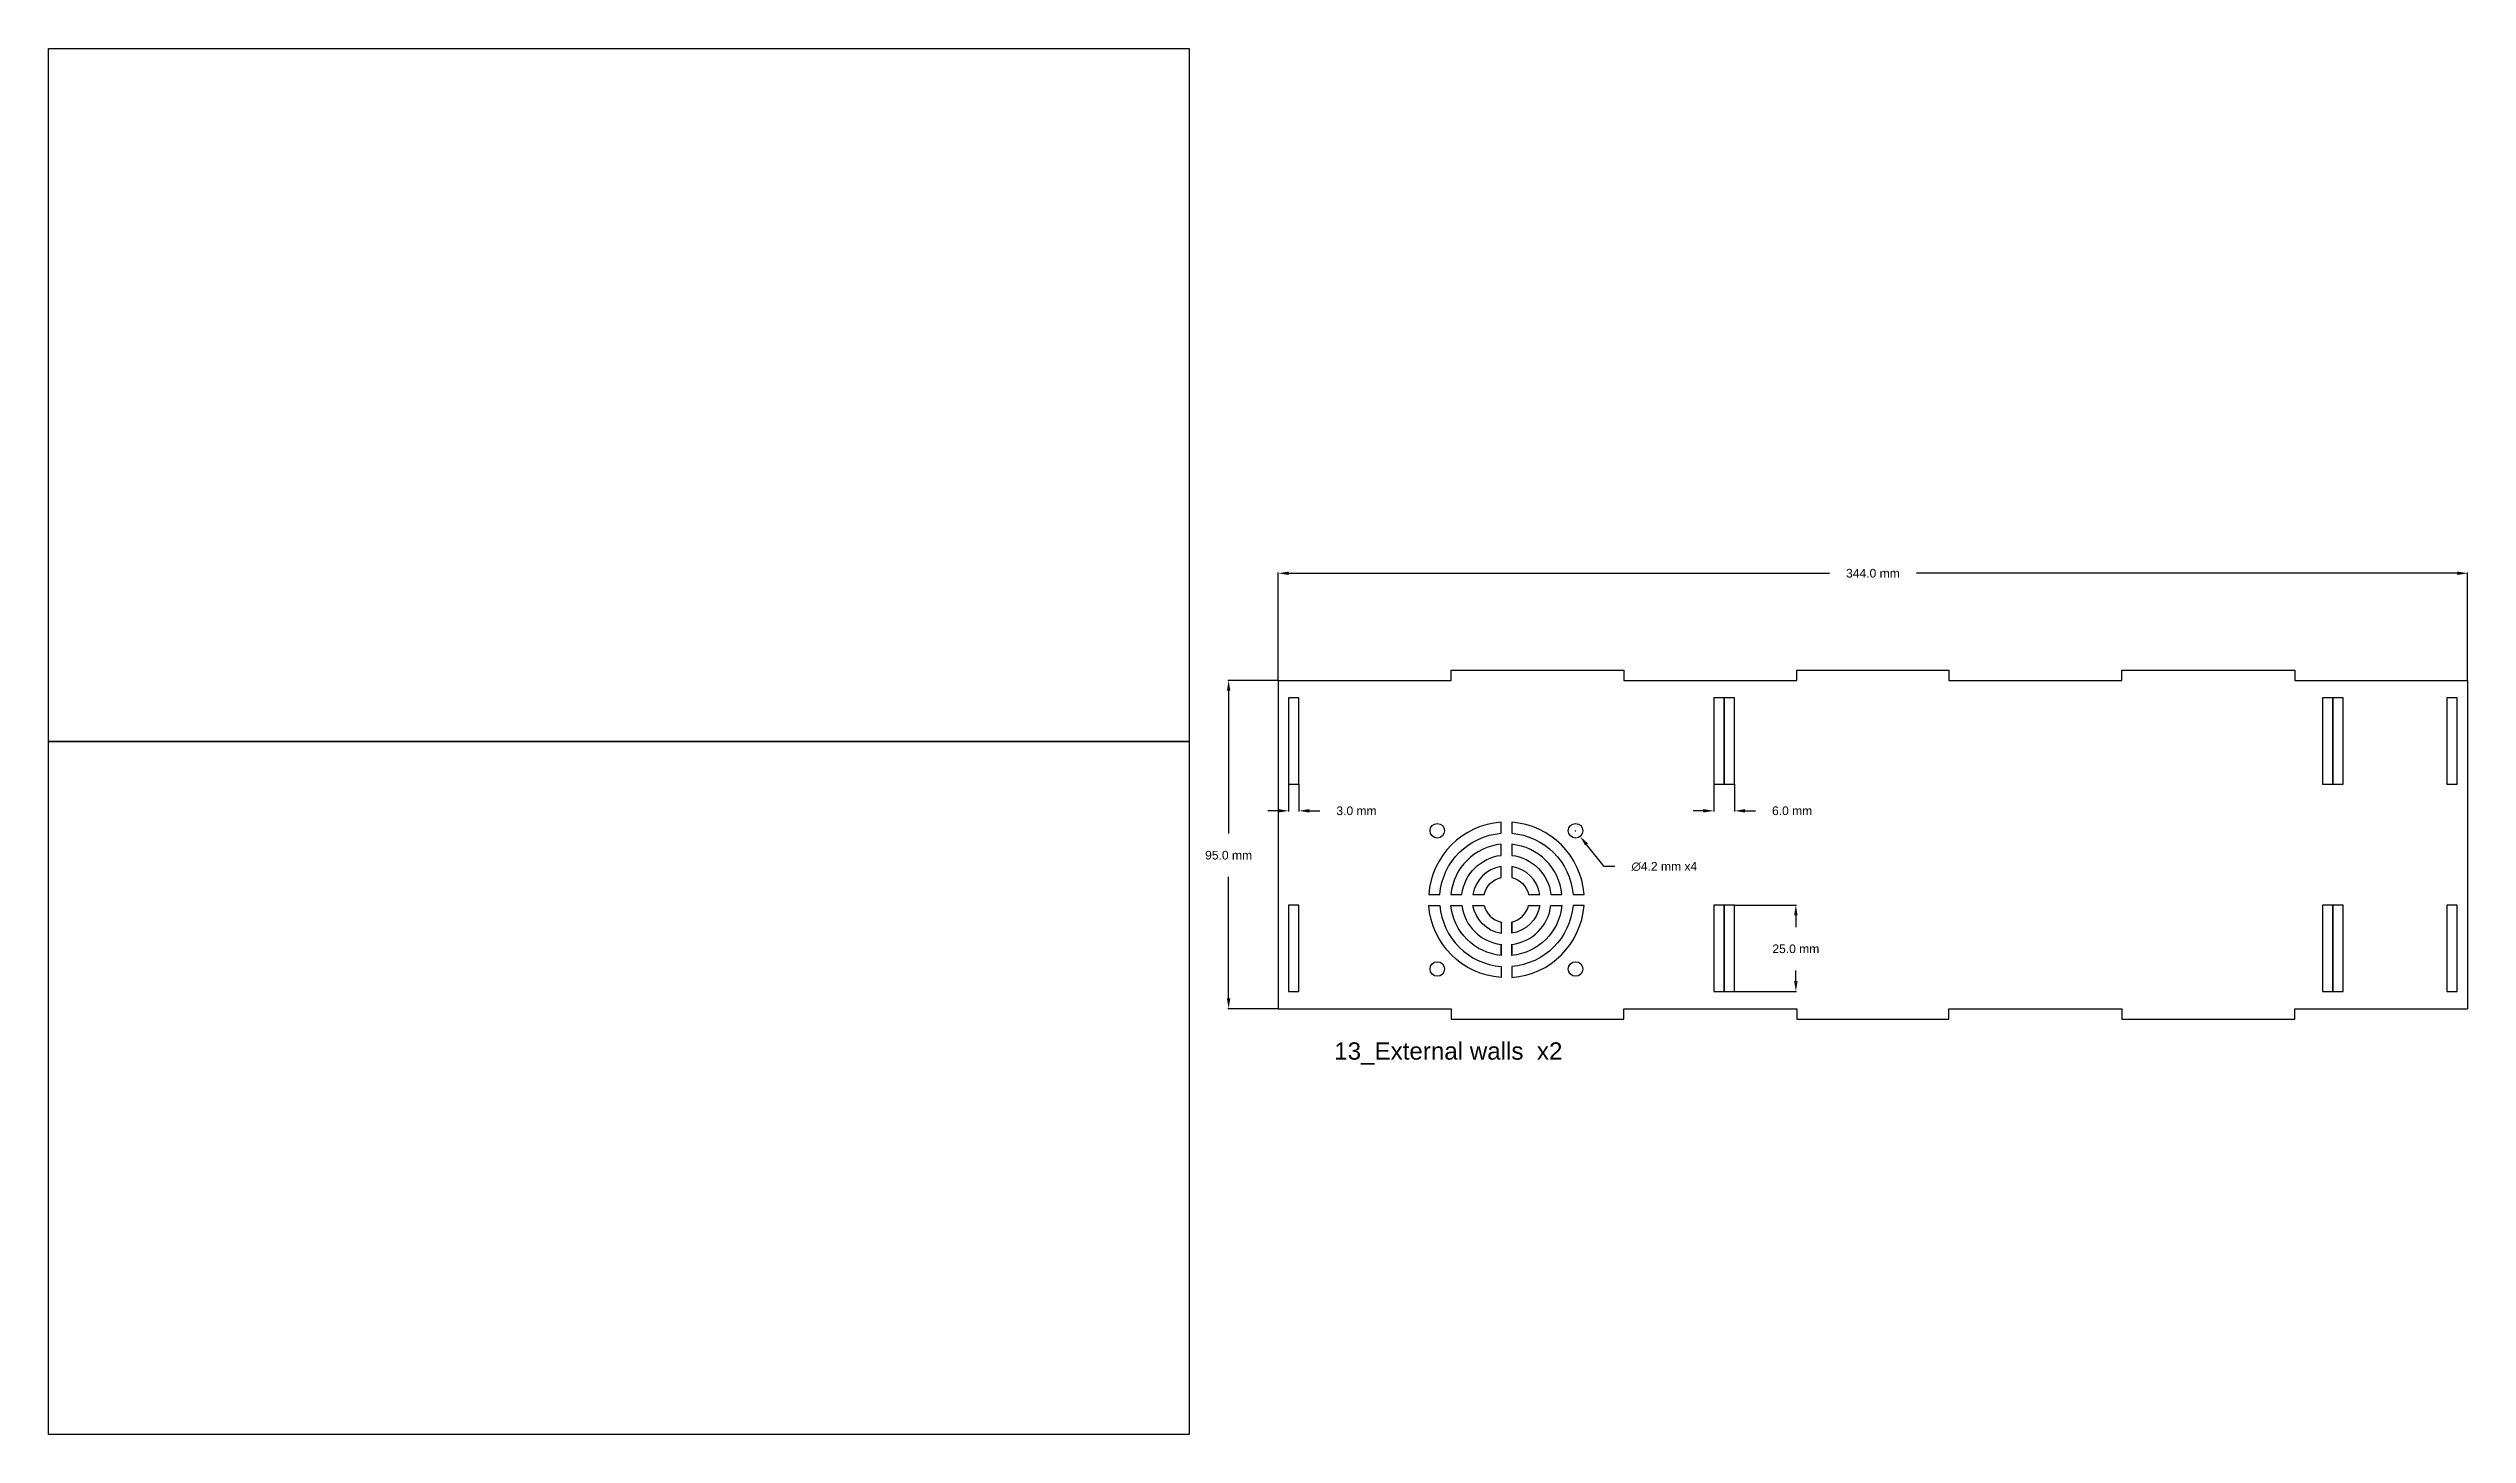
# Model space of a CAD drawing. Header units: millimetres. Extents: x 2079746 to 2081290, y 146816 to 151031.
# Drawn here: x 2079820 to 2080519, y 147217 to 147618 of the extents above; entities that cross this region are included whole.
import ezdxf

# ---------------------------------------------------------------- set-up
doc = ezdxf.new("R2010")
doc.units = ezdxf.units.MM
doc.header["$MEASUREMENT"] = 0
doc.layers.add('2.0_Components + Annotation', color=7, linetype='Continuous')
doc.layers.add('2.1_Components', color=7, linetype='Continuous')
doc.styles.get("Standard").update_dxf_attribs({"font": 'arial.ttf'})
doc.dimstyles.get("Standard").update_dxf_attribs({"dimtxt": 0.18, "dimasz": 0.18, "dimexe": 0.18, "dimexo": 0.0625, "dimgap": 0.09, "dimtad": 0, "dimtih": 1, "dimtoh": 1, "dimdec": 4, "dimzin": 0, "dimdsep": 46, "dimtxsty": 'Standard', "dimcen": 0.09, "dimadec": 0, "dimazin": 0, "dimtfac": 1, "dimtdec": 4, "dimtofl": 0, "dimtmove": 0, "dimatfit": 3, "dimfxl": 0, "dimtolj": 1, "dimtzin": 0, "dimarcsym": 0})
picture_1 = doc.add_image_def('image16.jpg', size_in_pixel=(1247, 758))
picture_2 = doc.add_image_def('image17.jpg', size_in_pixel=(1247, 758))

msp = doc.modelspace()

# ---------------------------------------------------------------- texts
at = {"layer": '2.0_Components + Annotation', "color": 0, "insert": (2080191.46, 147330.63), "char_height": 5, "attachment_point": 1}
msp.add_mtext_dynamic_manual_height_columns('{\\C256;13_External walls  x2  }', width=109.7056, gutter_width=301.89, heights=[4.98], dxfattribs=at)

# ---------------------------------------------------------------- blocks, each defined once
blk = doc.blocks.new('*D67')
at = {"layer": '2.0_Components + Annotation', "color": 0, "lineweight": -2}
for p, q in [((2080175.2, 147435.36), (2080160.73, 147435.36)), ((2080160.91, 147432.36), (2080160.91, 147391.04)), ((2080160.91, 147343.36), (2080160.91, 147378.49)), ((2080175.2, 147340.36), (2080160.73, 147340.36))]:
    blk.add_line(p, q, dxfattribs=at)
at = {"layer": '2.0_Components + Annotation', "color": 0}
for points in [[(2080160.41, 147432.36), (2080161.41, 147432.36), (2080160.91, 147435.36)], [(2080160.41, 147343.36), (2080161.41, 147343.36), (2080160.91, 147340.36)]]:
    blk.add_solid(points, dxfattribs=at)
at = {"layer": 'Defpoints', "color": 0}
for p in [(2080175.26, 147435.36), (2080160.91, 147340.36), (2080175.26, 147340.36)]:
    blk.add_point(p, dxfattribs=at)
at = {"layer": '2.0_Components + Annotation', "color": 0, "insert": (2080160.91, 147384.77), "char_height": 2.5, "attachment_point": 5}
blk.add_mtext('\\A1;95.0 mm', dxfattribs=at)
blk = doc.blocks.new('*D68')
at = {"layer": '2.0_Components + Annotation', "color": 0, "lineweight": -2}
for p, q in [((2080175.26, 147435.43), (2080175.26, 147466.54)), ((2080178.26, 147466.36), (2080334.68, 147466.36)), ((2080516.26, 147466.36), (2080359.84, 147466.36)), ((2080519.26, 147435.43), (2080519.26, 147466.54))]:
    blk.add_line(p, q, dxfattribs=at)
at = {"layer": '2.0_Components + Annotation', "color": 0}
for points in [[(2080178.26, 147466.86), (2080178.26, 147465.86), (2080175.26, 147466.36)], [(2080516.26, 147466.86), (2080516.26, 147465.86), (2080519.26, 147466.36)]]:
    blk.add_solid(points, dxfattribs=at)
at = {"layer": 'Defpoints', "color": 0}
for p in [(2080175.26, 147466.36), (2080175.26, 147435.36), (2080519.26, 147435.36)]:
    blk.add_point(p, dxfattribs=at)
at = {"layer": '2.0_Components + Annotation', "color": 0, "insert": (2080347.26, 147466.36), "char_height": 2.5, "attachment_point": 5}
blk.add_mtext('\\A1;344.0 mm', dxfattribs=at)
blk = doc.blocks.new('*D69')
at = {"layer": '2.0_Components + Annotation', "color": 0, "lineweight": -2}
for p, q in [((2080307.32, 147370.36), (2080325.15, 147370.36)), ((2080324.97, 147367.36), (2080324.97, 147363.98)), ((2080324.97, 147348.36), (2080324.97, 147351.42)), ((2080307.32, 147345.36), (2080325.15, 147345.36))]:
    blk.add_line(p, q, dxfattribs=at)
at = {"layer": '2.0_Components + Annotation', "color": 0}
for points in [[(2080324.47, 147367.36), (2080325.47, 147367.36), (2080324.97, 147370.36)], [(2080324.47, 147348.36), (2080325.47, 147348.36), (2080324.97, 147345.36)]]:
    blk.add_solid(points, dxfattribs=at)
at = {"layer": 'Defpoints', "color": 0}
for p in [(2080307.26, 147370.36), (2080324.97, 147370.36), (2080307.26, 147345.36)]:
    blk.add_point(p, dxfattribs=at)
at = {"layer": '2.0_Components + Annotation', "color": 0, "insert": (2080324.97, 147357.7), "char_height": 2.5, "attachment_point": 5}
blk.add_mtext('\\A1;25.0 mm', dxfattribs=at)
blk = doc.blocks.new('*D70')
at = {"layer": '2.0_Components + Annotation', "color": 0, "lineweight": -2}
for p, q in [((2080301.26, 147405.3), (2080301.26, 147397.45)), ((2080307.26, 147405.3), (2080307.26, 147397.45)), ((2080298.26, 147397.63), (2080295.26, 147397.63)), ((2080310.26, 147397.63), (2080313.26, 147397.63))]:
    blk.add_line(p, q, dxfattribs=at)
at = {"layer": '2.0_Components + Annotation', "color": 0}
for points in [[(2080298.26, 147398.13), (2080298.26, 147397.13), (2080301.26, 147397.63)], [(2080310.26, 147398.13), (2080310.26, 147397.13), (2080307.26, 147397.63)]]:
    blk.add_solid(points, dxfattribs=at)
at = {"layer": 'Defpoints', "color": 0}
for p in [(2080301.26, 147405.36), (2080307.26, 147405.36), (2080307.26, 147397.63)]:
    blk.add_point(p, dxfattribs=at)
at = {"layer": '2.0_Components + Annotation', "color": 0, "insert": (2080323.9, 147397.63), "char_height": 2.5, "attachment_point": 5}
blk.add_mtext('\\A1;6.0 mm', dxfattribs=at)
blk = doc.blocks.new('*D71')
at = {"layer": '2.0_Components + Annotation', "color": 0, "lineweight": -2}
for p, q in [((2080261.17, 147391.86), (2080261.35, 147391.86)), ((2080261.26, 147391.77), (2080261.26, 147391.95)), ((2080269.57, 147381.49), (2080264.45, 147387.88)), ((2080272.57, 147381.49), (2080269.57, 147381.49))]:
    blk.add_line(p, q, dxfattribs=at)
at = {"layer": '2.0_Components + Annotation', "color": 0}
blk.add_solid([(2080264.84, 147388.2), (2080264.06, 147387.57), (2080262.57, 147390.22)], dxfattribs=at)
at = {"layer": 'Defpoints', "color": 0}
for p in [(2080259.95, 147393.5), (2080262.57, 147390.22)]:
    blk.add_point(p, dxfattribs=at)
at = {"layer": '2.0_Components + Annotation', "color": 0, "insert": (2080286.93, 147381.49), "char_height": 2.5, "attachment_point": 5}
blk.add_mtext('\\A1;∅4.2 mm x4', dxfattribs=at)
blk = doc.blocks.new('*D72')
at = {"layer": '2.0_Components + Annotation', "color": 0, "lineweight": -2}
for p, q in [((2080178.26, 147405.3), (2080178.26, 147397.45)), ((2080181.26, 147405.3), (2080181.26, 147397.45)), ((2080175.26, 147397.63), (2080172.26, 147397.63)), ((2080184.26, 147397.63), (2080187.26, 147397.63))]:
    blk.add_line(p, q, dxfattribs=at)
at = {"layer": '2.0_Components + Annotation', "color": 0}
for points in [[(2080175.26, 147398.13), (2080175.26, 147397.13), (2080178.26, 147397.63)], [(2080184.26, 147398.13), (2080184.26, 147397.13), (2080181.26, 147397.63)]]:
    blk.add_solid(points, dxfattribs=at)
at = {"layer": 'Defpoints', "color": 0}
for p in [(2080178.26, 147405.36), (2080181.26, 147405.36), (2080181.26, 147397.63)]:
    blk.add_point(p, dxfattribs=at)
at = {"layer": '2.0_Components + Annotation', "color": 0, "insert": (2080197.9, 147397.63), "char_height": 2.5, "attachment_point": 5}
blk.add_mtext('\\A1;3.0 mm', dxfattribs=at)

# ---------------------------------------------------------------- dimensions: what is measured, and where the dimension line sits
at = {"layer": '2.0_Components + Annotation'}
for base, p1, p2, picture, middle in [((2080175.26, 147466.36), (2080519.26, 147435.36), (2080175.26, 147435.36), '*D68', (2080347.26, 147466.36)), ((2080181.26, 147397.63), (2080178.26, 147405.36), (2080181.26, 147405.36), '*D72', (2080197.9, 147397.63)), ((2080307.26, 147397.63), (2080301.26, 147405.36), (2080307.26, 147405.36), '*D70', (2080323.9, 147397.63))]:
    dim = msp.add_linear_dim(base=base, p1=p1, p2=p2, dimstyle='Standard', override={"dimtxt": 2.5, "dimasz": 3, "dimgap": 5, "dimdec": 1, "dimpost": ' mm'}, dxfattribs=at)
    dim.commit()
    dim.dimension.update_dxf_attribs({"geometry": picture, "text_midpoint": middle})
for base, p1, p2, picture, middle in [((2080160.91, 147340.36), (2080175.26, 147435.36), (2080175.26, 147340.36), '*D67', (2080160.91, 147384.77)), ((2080324.97, 147370.36), (2080307.26, 147345.36), (2080307.26, 147370.36), '*D69', (2080324.97, 147357.7))]:
    dim = msp.add_linear_dim(base=base, p1=p1, p2=p2, angle=90, dimstyle='Standard', override={"dimtxt": 2.5, "dimasz": 3, "dimgap": 5, "dimdec": 1, "dimpost": ' mm'}, dxfattribs=at)
    dim.commit()
    dim.dimension.update_dxf_attribs({"geometry": picture, "text_midpoint": middle, "dimtype": 160})
dim = msp.add_diameter_dim_2p(p1=(2080259.95, 147393.5), p2=(2080262.57, 147390.22), text='<> x4', dimstyle='Standard', override={"dimtxt": 2.5, "dimasz": 3, "dimgap": 5, "dimdec": 1, "dimpost": ' mm'}, dxfattribs=at)
dim.commit()
dim.dimension.update_dxf_attribs({"geometry": '*D71', "text_midpoint": (2080286.93, 147381.49), "dimtype": 163})

# ---------------------------------------------------------------- linework, layer by layer
at = {"layer": '2.0_Components + Annotation'}
for points in [[(2080175.26, 147435.36), (2080225.26, 147435.36), (2080225.26, 147438.36), (2080275.26, 147438.36), (2080275.26, 147435.36), (2080325.26, 147435.36), (2080325.26, 147438.36), (2080369.26, 147438.36), (2080369.26, 147435.36), (2080419.26, 147435.36), (2080419.26, 147438.36), (2080469.26, 147438.36), (2080469.26, 147435.36), (2080519.26, 147435.36), (2080519.26, 147435.36)], [(2080175.26, 147435.36), (2080175.26, 147340.36)], [(2080469.26, 147435.36), (2080469.26, 147435.36)], [(2080469.26, 147435.36), (2080477.26, 147435.36)], [(2080516.26, 147435.36), (2080519.26, 147435.36)], [(2080519.26, 147435.36), (2080519.26, 147340.36)], [(2080175.26, 147340.36), (2080225.26, 147340.36), (2080225.26, 147337.36), (2080275.26, 147337.36), (2080275.26, 147340.36), (2080325.26, 147340.36), (2080325.26, 147337.36), (2080369.26, 147337.36), (2080369.26, 147340.36), (2080419.26, 147340.36), (2080419.26, 147337.36), (2080469.26, 147337.36), (2080469.26, 147340.36), (2080519.26, 147340.36), (2080519.26, 147340.36)]]:
    msp.add_lwpolyline(points, dxfattribs=at)
for points in [[(2080178.26, 147405.36), (2080181.26, 147405.36), (2080181.26, 147430.36), (2080178.26, 147430.36), (2080178.26, 147405.36)], [(2080301.26, 147405.36), (2080304.26, 147405.36), (2080304.26, 147430.36), (2080301.26, 147430.36), (2080301.26, 147405.36)], [(2080304.26, 147405.36), (2080307.26, 147405.36), (2080307.26, 147430.36), (2080304.26, 147430.36), (2080304.26, 147405.36)], [(2080477.26, 147405.36), (2080480.26, 147405.36), (2080480.26, 147430.36), (2080477.26, 147430.36), (2080477.26, 147405.36)], [(2080480.26, 147405.36), (2080483.26, 147405.36), (2080483.26, 147430.36), (2080480.26, 147430.36), (2080480.26, 147405.36)], [(2080513.26, 147405.36), (2080516.26, 147405.36), (2080516.26, 147430.36), (2080513.26, 147430.36), (2080513.26, 147405.36)], [(2080178.26, 147345.36), (2080181.26, 147345.36), (2080181.26, 147370.36), (2080178.26, 147370.36), (2080178.26, 147345.36)], [(2080301.26, 147345.36), (2080304.26, 147345.36), (2080304.26, 147370.36), (2080301.26, 147370.36), (2080301.26, 147345.36)], [(2080304.26, 147345.36), (2080307.26, 147345.36), (2080307.26, 147370.36), (2080304.26, 147370.36), (2080304.26, 147345.36)], [(2080477.26, 147345.36), (2080480.26, 147345.36), (2080480.26, 147370.36), (2080477.26, 147370.36), (2080477.26, 147345.36)], [(2080480.26, 147345.36), (2080483.26, 147345.36), (2080483.26, 147370.36), (2080480.26, 147370.36), (2080480.26, 147345.36)], [(2080513.26, 147345.36), (2080516.26, 147345.36), (2080516.26, 147370.36), (2080513.26, 147370.36), (2080513.26, 147345.36)], [(2080242.8, 147365.42), (2080242.8, 147362.21)], [(2080239.73, 147359.02), (2080239.73, 147355.83)], [(2080242.8, 147359.02), (2080242.8, 147355.83)]]:
    msp.add_lwpolyline(points, close=True, dxfattribs=at)
for points in [[(2080239.73, 147391.13), (2080239.73, 147394.31, 0.374188), (2080218.82, 147373.45), (2080222, 147373.45, -0.367701)], [(2080242.8, 147394.31), (2080242.8, 147391.13, -0.36745), (2080260.52, 147373.45), (2080263.7, 147373.45, 0.373972)], [(2080239.73, 147384.75), (2080239.73, 147387.94, 0.358698), (2080225.19, 147373.45), (2080228.38, 147373.45, -0.345357)], [(2080242.8, 147387.94), (2080242.8, 147384.75, -0.344986), (2080254.14, 147373.45), (2080257.33, 147373.45, 0.358399)], [(2080239.73, 147378.31), (2080239.73, 147381.54, 0.32352), (2080231.59, 147373.45), (2080234.83, 147373.45, -0.281107)], [(2080242.8, 147381.54), (2080242.8, 147378.31, -0.280394), (2080247.69, 147373.45), (2080250.93, 147373.45, 0.323034)], [(2080239.73, 147349.41, -0.37416), (2080218.82, 147370.27), (2080222, 147370.27, 0.367668), (2080239.73, 147352.6), (2080239.73, 147349.41)], [(2080239.73, 147355.79, -0.358659), (2080225.19, 147370.27), (2080228.38, 147370.27, 0.345308), (2080239.73, 147358.98)], [(2080239.73, 147362.18, -0.323456), (2080231.59, 147370.27), (2080234.83, 147370.27, 0.281014), (2080239.73, 147365.42), (2080239.73, 147362.21)], [(2080242.8, 147358.98, 0.344938), (2080254.14, 147370.27), (2080257.33, 147370.27, -0.358359), (2080242.8, 147355.79)], [(2080242.8, 147365.42, 0.2803), (2080247.69, 147370.27), (2080250.93, 147370.27, -0.32297), (2080242.8, 147362.19)], [(2080242.8, 147349.42, 0.373944), (2080263.7, 147370.27), (2080260.52, 147370.27, -0.367417), (2080242.8, 147352.6)]]:
    msp.add_lwpolyline(points, format="xyb", close=True, dxfattribs=at)
for centre in [(2080221.26, 147391.86), (2080261.26, 147391.86), (2080221.26, 147351.86), (2080261.26, 147351.86)]:
    msp.add_circle(centre, 2.1, dxfattribs=at)

msp.set_redraw_order([(e.dxf.handle, doc.entitydb.next_handle()) for e in msp.query("TEXT MTEXT ATTDEF DIMENSION ARC_DIMENSION")])  # texts and dimensions are drawn at this point

# ---------------------------------------------------------------- pictures from other files: only their frames are drawn
at = {"layer": '2.1_Components'}
image = msp.add_image(picture_1, insert=(2079819.56, 147417.69), size_in_units=(329.94, 200.55), dxfattribs=at)
image.dxf.flags = 7
image = msp.add_image(picture_2, insert=(2079819.56, 147217.13), size_in_units=(329.94, 200.55), dxfattribs=at)
image.dxf.flags = 7

doc.saveas('drawing.dxf')
